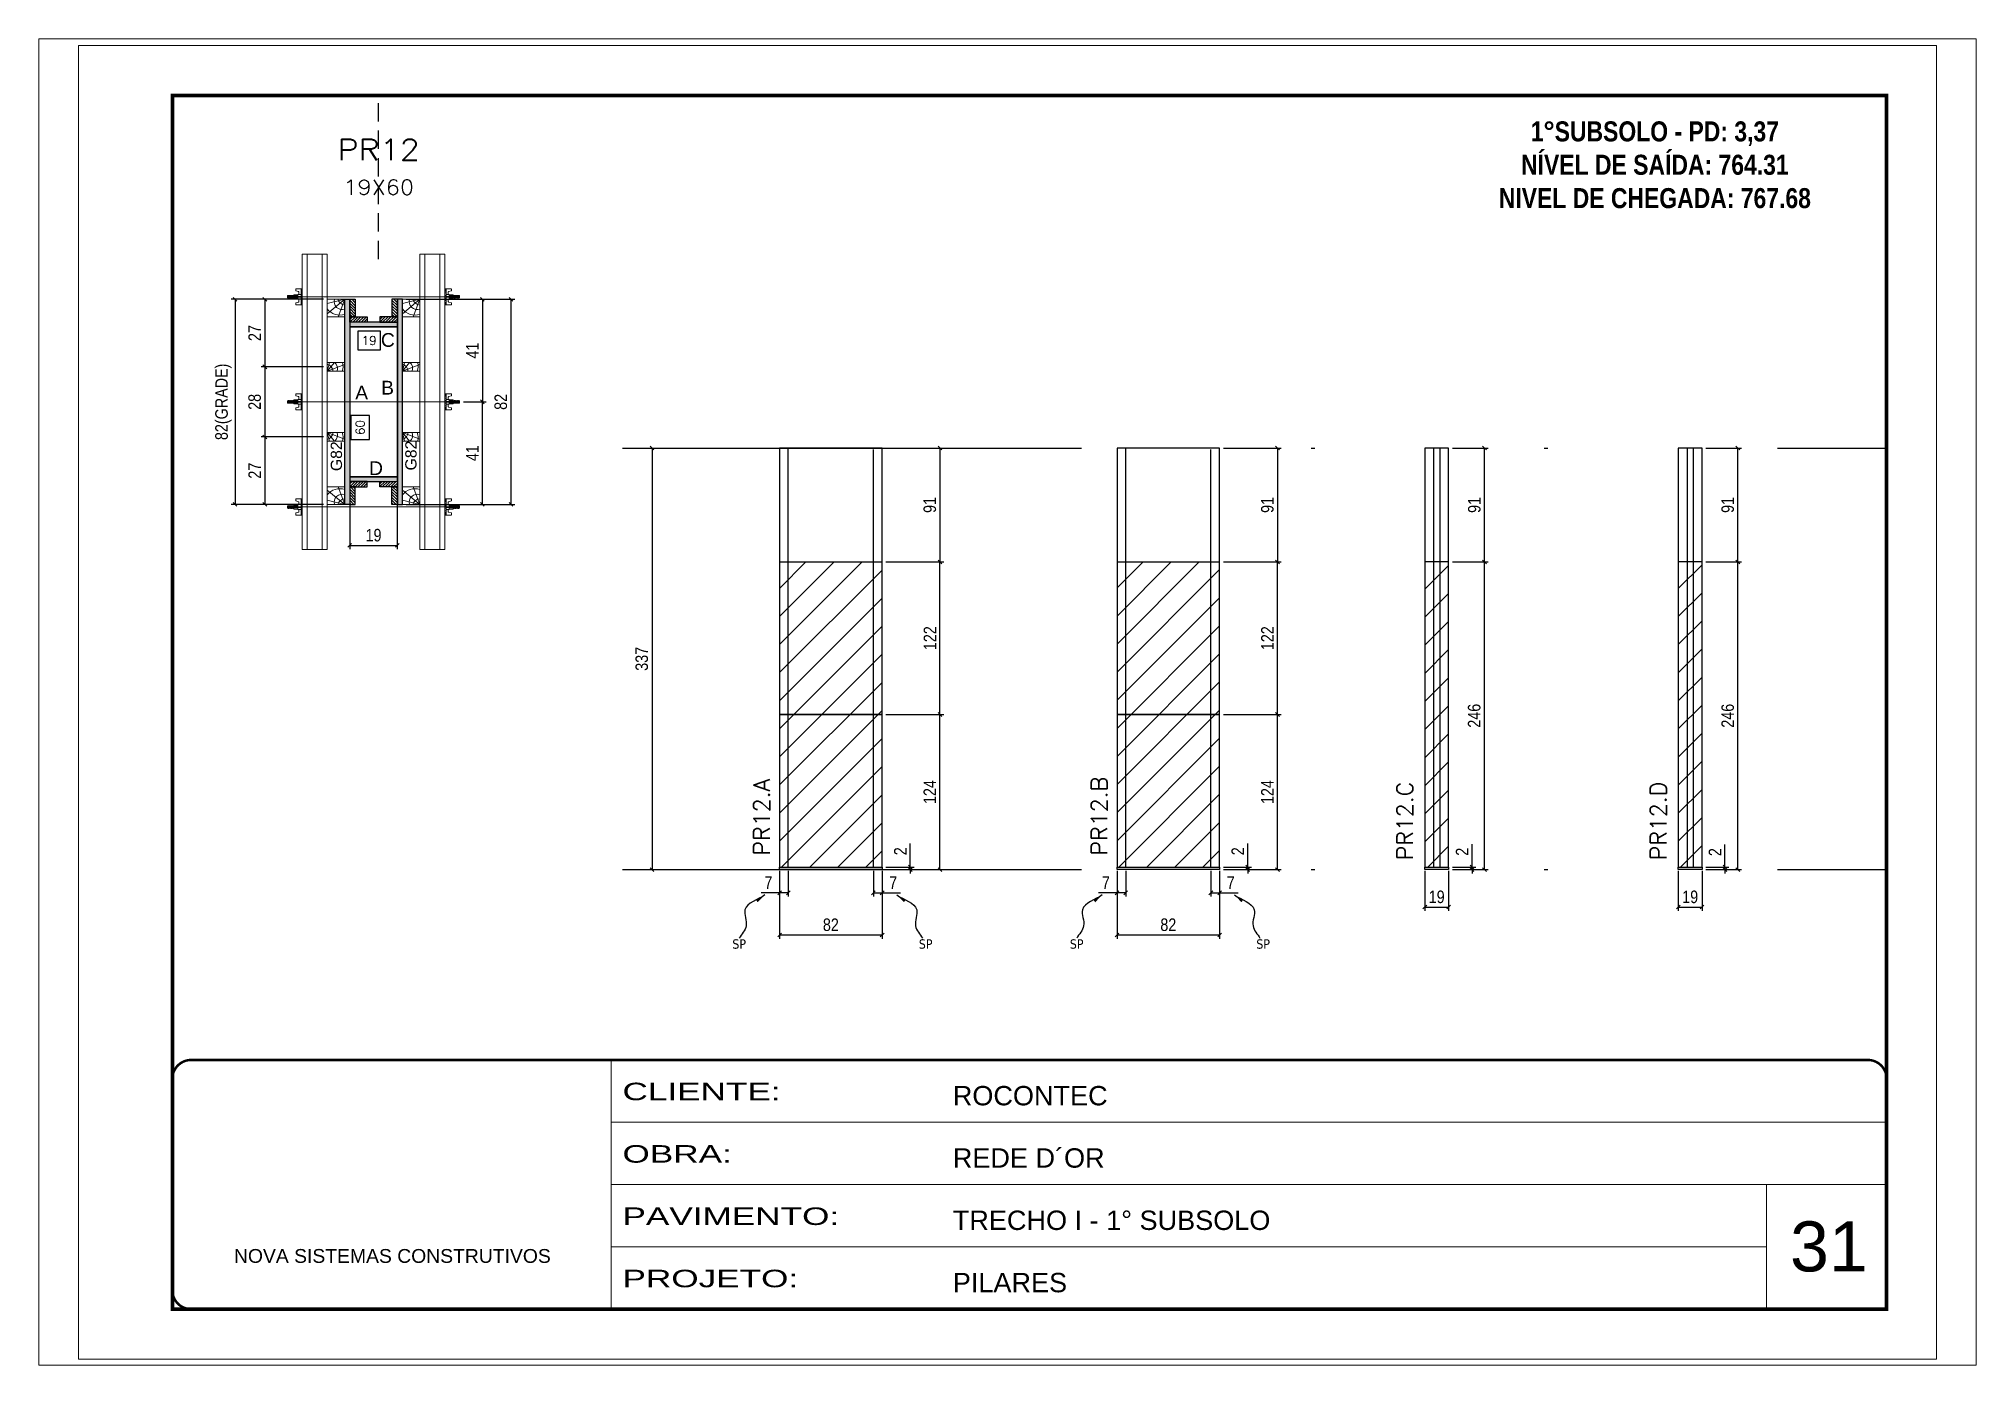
# Paper-space layout '01 (31)' of a CAD drawing. Extents: x -15 to 271, y 0 to 195.
# The model-space entities are those that its viewports show. They can reach past a viewport. Long polylines and large blocks are cut down to what shows.
import ezdxf
from ezdxf.enums import TextEntityAlignment as Align

# ---------------------------------------------------------------- set-up
doc = ezdxf.new("R2010")
doc.units = 0
for name, pattern in [('CONTINUO', [0]), ('DASHED', [0.75, 0.5, -0.25]), ('DIVIDE2', [0.625, 0.25, -0.125, 0, -0.125, 0, -0.125]), ('HIDDEN', [0.375, 0.25, -0.125])]:
    doc.linetypes.add(name, pattern=pattern)
for name, color, linetype, lineweight in [('CARIMBO', 255, 'Continuous', 9), ('Folhas', 255, 'Continuous', 9), ('Hachura', 251, 'Continuous', 9), ('Madeira', 126, 'Continuous', 18), ('Perfil Metálico', 224, 'Continuous', 18), ('SARRAFO DE PRESSAO', 251, 'DASHED', 9), ('Texto Seção', 7, 'Continuous', 15)]:
    doc.layers.add(name, color=color, linetype=linetype, lineweight=lineweight)
for name, color, linetype in [('CHAPA', 1, 'Continuous'), ('COTA', 241, 'Continuous'), ('cotas', 4, 'Continuous'), ('MEIO_PONT', 93, 'Continuous'), ('NOMENCLATURA', 7, 'Continuous'), ('Nível', 160, 'Continuous'), ('Painéis', 200, 'Continuous'), ('Romaneio', 10, 'Continuous'), ('SARR_2.2x7', 40, 'Continuous'), ('SARRAFO', 251, 'Continuous'), ('Sarrafo de Pressão', 42, 'HIDDEN'), ('texto', 7, 'Continuous'), ('Texto de Titulo', 7, 'Continuous'), ('Texto Qtd Sarr', 242, 'Continuous'), ('TEXTO_GERAL', 7, 'Continuous')]:
    doc.layers.add(name, color=color, linetype=linetype)
doc.styles.add('ARIAL', font='arial.ttf')
doc.styles.add('COTA TECNICA', font='techl___.ttf', dxfattribs={"height": 10})
doc.styles.add('COTA TECNICA 2X', font='techl___.ttf', dxfattribs={"height": 10})
doc.styles.add('COTA TECNICA-50', font='techl___.ttf', dxfattribs={"height": 10})
doc.styles.add('REGUA-120', font='ROMANS.shx', dxfattribs={"height": 15})
doc.styles.add('ROMANC', font='techb___.ttf', dxfattribs={"height": 2.5})
doc.styles.add('ROMANS', font='romans.shx')
doc.styles.add('SANSSERIF', font='sas_____.pfb')
doc.styles.get("Standard").update_dxf_attribs({"font": 'arial.ttf'})
doc.styles.add('Tecnologia', font='')
doc.styles.get('Tecnologia').set_extended_font_data('Forgotten Futurist')
doc.dimstyles.new('COTA PAINEL-50', dxfattribs={"dimtxt": 10, "dimasz": 3, "dimexe": 3, "dimexo": 3, "dimgap": 3, "dimtad": 1, "dimdec": 1, "dimzin": 12, "dimdsep": 46, "dimtxsty": 'COTA TECNICA-50', "dimblk1": 'OBLIQUE', "dimblk2": 'OBLIQUE', "dimsah": 1, "dimcen": 0.9, "dimclrd": 4, "dimclre": 4, "dimclrt": 240, "dimadec": 1, "dimazin": 3, "dimtfac": 1, "dimtdec": 1, "dimtmove": 0, "dimatfit": 3, "dimfxl": 1, "dimtolj": 1, "dimtzin": 12, "dimarcsym": 0})
doc.dimstyles.new('PAINEL', dxfattribs={"dimtxt": 10, "dimasz": 3, "dimexe": 3, "dimexo": 3, "dimgap": 3, "dimtad": 1, "dimdec": 1, "dimzin": 12, "dimdsep": 46, "dimtxsty": 'COTA TECNICA', "dimblk1": 'OBLIQUE', "dimblk2": 'OBLIQUE', "dimsah": 1, "dimcen": 0.9, "dimclrd": 4, "dimclre": 4, "dimclrt": 240, "dimadec": 1, "dimazin": 3, "dimtfac": 1, "dimtdec": 1, "dimtmove": 0, "dimatfit": 3, "dimfxl": 1, "dimtolj": 1, "dimtzin": 12, "dimarcsym": 0})
doc.dimstyles.new('SECAO PILAR', dxfattribs={"dimtxt": 10, "dimasz": 3, "dimexe": 3, "dimexo": 3, "dimgap": 3, "dimtad": 1, "dimdec": 1, "dimlfac": 0.5, "dimzin": 12, "dimdsep": 46, "dimtxsty": 'COTA TECNICA 2X', "dimblk1": 'OBLIQUE', "dimblk2": 'OBLIQUE', "dimsah": 1, "dimcen": 0.9, "dimclrd": 256, "dimclre": 256, "dimclrt": 256, "dimadec": 1, "dimazin": 3, "dimtfac": 1, "dimtdec": 1, "dimtmove": 0, "dimatfit": 3, "dimfxl": 1, "dimtolj": 1, "dimtzin": 12, "dimarcsym": 0})
doc.dimstyles.new('SECÇÃO 2', dxfattribs={"dimtxt": 7, "dimasz": 6, "dimexe": 0.18, "dimexo": 2, "dimgap": -4, "dimtad": 3, "dimdec": 1, "dimlfac": 0.5, "dimzin": 12, "dimdsep": 46, "dimtxsty": 'ROMANS', "dimblk": 'ARCHTICK', "dimcen": 0.09, "dimse1": 1, "dimse2": 1, "dimsd1": 1, "dimsd2": 1, "dimclrd": 180, "dimclre": 5, "dimclrt": 1, "dimadec": 0, "dimazin": 3, "dimtfac": 1, "dimtdec": 1, "dimtofl": 0, "dimtmove": 0, "dimatfit": 3, "dimldrblk": 'ARCHTICK', "dimfxl": 1, "dimtolj": 1, "dimtzin": 0, "dimarcsym": 0})
doc.dimstyles.get("Standard").update_dxf_attribs({"dimtxt": 0.18, "dimasz": 0.18, "dimexe": 0.18, "dimexo": 0.0625, "dimgap": 0.09, "dimtad": 0, "dimtih": 1, "dimtoh": 1, "dimdec": 4, "dimzin": 0, "dimdsep": 46, "dimtxsty": 'Standard', "dimcen": 0.09, "dimadec": 0, "dimazin": 0, "dimtfac": 1, "dimtdec": 4, "dimtofl": 0, "dimtmove": 0, "dimatfit": 3, "dimfxl": 1, "dimtolj": 1, "dimtzin": 0, "dimarcsym": 0})
pattern_1 = [(135, (-16528.5793, 13622.8389), (-1.12253202, -1.12253202), [])]
pattern_2 = [(135, (-16528.5793, 13407.8389), (-1.12253202, -1.12253202), [])]
pattern_3 = [(45, (-126071.967, -22713.47), (-11.2253202, 11.2253202), [])]

psp = doc.layouts.new('01 (31)')

msp = doc.modelspace()

# ---------------------------------------------------------------- texts
at = {"layer": 'CARIMBO', "style": 'ARIAL'}
msp.add_text('31', height=40, dxfattribs=at).set_placement((7513.89, 3506.85))
at = {"layer": 'NOMENCLATURA', "color": 2, "insert": (7405.86, 4452.77), "char_height": 16, "attachment_point": 2, "style": 'ROMANC'}
msp.add_mtext_dynamic_manual_height_columns('\\P1°SUBSOLO - PD: 3,37\\PNÍVEL DE SAÍDA: 764.31\\PNIVEL DE CHEGADA: 767.68', width=300.2766, gutter_width=1, heights=[0], dxfattribs=at)
at = {"layer": 'texto', "color": 0, "char_height": 7.5, "attachment_point": 5}
for insert in [(6674.02, 3768.5), (6823.05, 3768.5), (6943.76, 3768.5), (7092.79, 3768.5)]:
    msp.add_mtext('{\\fTahoma|b0|i0|c0|p34;\\C4;SP}', dxfattribs=dict(at, insert=insert))
at = {"layer": 'Texto Seção', "char_height": 13, "width": 285.3299, "rotation": 90, "style": 'REGUA-120'}
for s, insert, attachment_point in [('PR12.A', (6685.5, 3839.24), 1), ('PR12.B', (6955.25, 3839.24), 1), ('PR12.C', (7212.55, 3835.4), 7), ('PR12.D', (7415.13, 3835.4), 7)]:
    msp.add_mtext(s, dxfattribs=dict(at, insert=insert, attachment_point=attachment_point))
at = {"layer": 'TEXTO_GERAL', "style": 'ARIAL'}
for s, p in [('C', (6393.24, 4251.39)), ('A', (6372.29, 4209.33)), ('B', (6393, 4213.25)), ('D', (6383.79, 4148.89))]:
    msp.add_text(s, height=11, dxfattribs=at).set_placement(p, align=Align.MIDDLE_CENTER)
at = {"layer": 'TEXTO_GERAL', "color": 0, "linetype": 'Continuous', "style": 'SANSSERIF'}
for p in [(6352.1, 4146.55), (6411.66, 4147.1)]:
    msp.add_text('G82', height=9, rotation=90, dxfattribs=at).set_placement(p, align=Align.MIDDLE_LEFT)

# ---------------------------------------------------------------- blocks, each defined once
blk = doc.blocks.new('9999999999')
at = {"color": 30, "linetype": 'CONTINUO'}
for p, q in [((98564.6, 34230.2), (98564.6, 34429.4)), ((98564.6, 34379.6), (99584, 34379.6)), ((98564.6, 34329.8), (99488, 34329.8)), ((99584, 34329.8), (99488, 34329.8)), ((99488, 34329.8), (99488, 34230.2)), ((98564.6, 34280), (99488, 34280))]:
    blk.add_line(p, q, dxfattribs=at)
at = {"color": 30, "linetype": 'CONTINUO', "const_width": 2}
blk.add_lwpolyline([(99584, 34230.2), (99584, 34414.4, 0.414214), (99569, 34429.4), (98229, 34429.4, 0.414214), (98214, 34414.4), (98214, 34245.2, 0.414214), (98229, 34230.2), (99584, 34230.2)], format="xyb", dxfattribs=at)
at = {"layer": 'Folhas'}
blk.add_lwpolyline([(98139, 34190.2), (99624, 34190.2), (99624, 35240.2), (98139, 35240.2)], close=True, dxfattribs=at)
at = {"layer": 'Folhas', "color": 30, "const_width": 3}
blk.add_lwpolyline([(98214, 34230.2), (99584, 34230.2), (99584, 35200.2), (98214, 35200.2)], close=True, dxfattribs=at)
at = {"color": 7, "linetype": 'Continuous', "ltscale": 5, "style": 'ARIAL'}
for s, height, p in [('ROCONTEC', 15.48, (98837.7, 34393.1)), ('REDE D´OR', 15.48, (98837.7, 34343.3)), ('TRECHO I - 1° SUBSOLO', 15.483, (98837.7, 34293.5)), ('NOVA SISTEMAS CONSTRUTIVOS', 11.059, (98263.2, 34267.2)), ('PILARES', 15.48, (98837.7, 34243.7))]:
    blk.add_text(s, height=height, dxfattribs=at).set_placement(p)
at = {"layer": 'Folhas', "color": 7, "style": 'Tecnologia', "width": 1.5}
for s, p in [('CLIENTE:', (98573.7, 34397.2)), ('OBRA:', (98573.7, 34347.3)), ('PAVIMENTO:', (98573.7, 34297.5)), ('PROJETO:', (98573.7, 34247.7))]:
    blk.add_text(s, height=14, dxfattribs=at).set_placement(p)
blk = doc.blocks.new('_Oblique')
at = {"color": 0, "linetype": 'ByBlock', "lineweight": -2}
blk.add_line((-0.5, -0.5), (0.5, 0.5), dxfattribs=at)
blk = doc.blocks.new('*D1248')
at = {"layer": 'cotas', "color": 4, "linetype": 'ByBlock', "lineweight": -2, "transparency": 16777216}
for p, q in [((6583.7, 4165), (6607.4, 4165)), ((6604.4, 4165), (6604.4, 3828)), ((6583.7, 3828), (6607.4, 3828))]:
    blk.add_line(p, q, dxfattribs=at)
at = {"layer": 'Defpoints', "color": 0, "linetype": 'ByBlock', "transparency": 16777216}
for p in [(6580.7, 4165), (6580.7, 3828), (6604.4, 3828)]:
    blk.add_point(p, dxfattribs=at)
at = {"layer": 'cotas', "color": 4, "linetype": 'ByBlock', "lineweight": -2, "transparency": 16777216, "xscale": 3, "yscale": 3, "zscale": 3}
for p, rotation in [((6604.4, 4165), 90), ((6604.4, 3828), 270)]:
    blk.add_blockref('_Oblique', p, dxfattribs=dict(at, rotation=rotation))
at = {"layer": 'cotas', "color": 240, "linetype": 'ByBlock', "transparency": 16777216, "insert": (6596.2, 3996.5), "char_height": 10, "attachment_point": 5, "rotation": 90, "style": 'COTA TECNICA'}
blk.add_mtext('\\A1;337', dxfattribs=at)
blk = doc.blocks.new('*D1258')
at = {"layer": 'COTA', "color": 180, "lineweight": -2, "transparency": 16777216}
for p, q in [((6378.6, 4190.9), (6363.6, 4190.9)), ((6363.6, 4190.9), (6363.6, 4171.9)), ((6378.6, 4171.9), (6378.6, 4190.9)), ((6363.6, 4171.9), (6378.6, 4171.9))]:
    blk.add_line(p, q, dxfattribs=at)
at = {"layer": 'Defpoints', "color": 0, "transparency": 16777216}
for p in [(6362.8, 4261.9), (6362.8, 4141.9), (6382.6, 4141.9)]:
    blk.add_point(p, dxfattribs=at)
at = {"layer": 'COTA', "color": 1, "transparency": 16777216, "insert": (6371.1, 4181.4), "char_height": 7, "attachment_point": 5, "rotation": 90, "style": 'ROMANS'}
blk.add_mtext('\\A1;60', dxfattribs=at)
blk = doc.blocks.new('_ArchTick')
at = {"color": 0, "linetype": 'ByBlock', "const_width": 0.15}
blk.add_lwpolyline([(-0.5, -0.5), (0.5, 0.5)], dxfattribs=at)
blk = doc.blocks.new('*D1259')
at = {"layer": 'COTA', "lineweight": -2, "transparency": 16777216}
for p, q in [((6407.8, 4283.9), (6494.6, 4283.9)), ((6491.6, 4283.9), (6491.6, 4119.9)), ((6407.8, 4119.9), (6494.6, 4119.9))]:
    blk.add_line(p, q, dxfattribs=at)
at = {"layer": 'Defpoints', "color": 0, "transparency": 16777216}
for p in [(6404.8, 4283.9), (6404.8, 4119.9), (6491.6, 4119.9)]:
    blk.add_point(p, dxfattribs=at)
at = {"layer": 'COTA', "lineweight": -2, "transparency": 16777216, "xscale": 3, "yscale": 3, "zscale": 3}
for p, rotation in [((6491.6, 4283.9), 90), ((6491.6, 4119.9), 270)]:
    blk.add_blockref('_Oblique', p, dxfattribs=dict(at, rotation=rotation))
at = {"layer": 'COTA', "transparency": 16777216, "insert": (6483.5, 4201.9), "char_height": 10, "attachment_point": 5, "rotation": 90, "style": 'COTA TECNICA 2X'}
blk.add_mtext('\\A1;82', dxfattribs=at)
blk = doc.blocks.new('*D1260')
at = {"layer": 'COTA', "lineweight": -2, "transparency": 16777216}
for p, q in [((6441.8, 4283.9), (6471.8, 4283.9)), ((6468.8, 4283.9), (6468.8, 4201.9)), ((6453.6, 4201.9), (6471.8, 4201.9))]:
    blk.add_line(p, q, dxfattribs=at)
at = {"layer": 'Defpoints', "color": 0, "transparency": 16777216}
for p in [(6438.8, 4283.9), (6450.6, 4201.9), (6468.8, 4201.9)]:
    blk.add_point(p, dxfattribs=at)
at = {"layer": 'COTA', "lineweight": -2, "transparency": 16777216, "xscale": 3, "yscale": 3, "zscale": 3}
for p, rotation in [((6468.8, 4283.9), 90), ((6468.8, 4201.9), 270)]:
    blk.add_blockref('_Oblique', p, dxfattribs=dict(at, rotation=rotation))
at = {"layer": 'COTA', "transparency": 16777216, "insert": (6460.8, 4242.9), "char_height": 10, "attachment_point": 5, "rotation": 90, "style": 'COTA TECNICA 2X'}
blk.add_mtext('\\A1;41', dxfattribs=at)
blk = doc.blocks.new('*D1261')
at = {"layer": 'COTA', "lineweight": -2, "transparency": 16777216}
for p, q in [((6453.6, 4201.9), (6471.8, 4201.9)), ((6468.8, 4119.9), (6468.8, 4201.9)), ((6441.8, 4119.9), (6471.8, 4119.9))]:
    blk.add_line(p, q, dxfattribs=at)
at = {"layer": 'Defpoints', "color": 0, "transparency": 16777216}
for p in [(6450.6, 4201.9), (6468.8, 4201.9), (6438.8, 4119.9)]:
    blk.add_point(p, dxfattribs=at)
at = {"layer": 'COTA', "lineweight": -2, "transparency": 16777216, "xscale": 3, "yscale": 3, "zscale": 3}
for p, rotation in [((6468.8, 4201.9), 90), ((6468.8, 4119.9), 270)]:
    blk.add_blockref('_Oblique', p, dxfattribs=dict(at, rotation=rotation))
at = {"layer": 'COTA', "transparency": 16777216, "insert": (6460.8, 4160.9), "char_height": 10, "attachment_point": 5, "rotation": 90, "style": 'COTA TECNICA 2X'}
blk.add_mtext('\\A1;41', dxfattribs=at)
blk = doc.blocks.new('*D1262')
at = {"layer": 'COTA', "color": 180, "lineweight": -2, "transparency": 16777216}
for p, q in [((6387.3, 4258.4), (6369.3, 4258.4)), ((6369.3, 4258.4), (6369.3, 4243.4)), ((6387.3, 4243.4), (6387.3, 4258.4)), ((6369.3, 4243.4), (6387.3, 4243.4))]:
    blk.add_line(p, q, dxfattribs=at)
at = {"layer": 'Defpoints', "color": 0, "transparency": 16777216}
for p in [(6362.8, 4261.9), (6400.8, 4261.9), (6400.8, 4239.4)]:
    blk.add_point(p, dxfattribs=at)
at = {"layer": 'COTA', "color": 1, "transparency": 16777216, "insert": (6378.3, 4250.9), "char_height": 7, "attachment_point": 5, "style": 'ROMANS'}
blk.add_mtext('\\A1;19', dxfattribs=at)
blk = doc.blocks.new('titulo1')
at = {"layer": 'Defpoints', "color": 252, "linetype": 'HIDDEN', "ltscale": 2}
blk.add_line((0, 0), (0, 125), dxfattribs=at)
at = {"layer": 'Defpoints', "style": 'ROMANS', "oblique": 15}
blk.add_attdef('FOLHA', text='', height=10, dxfattribs=at).set_placement((0, 15.6), align=Align.MIDDLE_CENTER)
at = {"layer": 'Texto Qtd Sarr', "color": 3, "style": 'ROMANS', "oblique": 15}
for tag, height, p in [('TITULO', 17, (0, 71.4)), ('SEÇÃO', 12, (0, 41.5))]:
    blk.add_attdef(tag, text='', height=height, dxfattribs=at).set_placement(p, align=Align.MIDDLE_CENTER)
blk = doc.blocks.new('PONTALETE')
at = {"layer": 'Madeira'}
for q in [(2.71, 7), (7, 5.76), (7, 1.74)]:
    blk.add_line((0, 0), q, dxfattribs=at)
blk.add_lwpolyline([(0, 0), (7, 0), (7, 7), (0, 7)], close=True, dxfattribs=at)
for centre, radius, start, end in [((2.04, 0.06), 6.23, 37.28179, 109.09128), ((1.09, 0.9), 3.19, 343.60304, 109.98471), ((-0.21, -0.78), 3.09, 14.63219, 86.0383)]:
    blk.add_arc(centre, radius, start, end, dxfattribs=at)
blk = doc.blocks.new('*D1263')
at = {"layer": 'COTA', "lineweight": -2, "transparency": 16777216}
for p, q in [((6341.8, 4283.9), (6268.1, 4283.9)), ((6271.1, 4283.9), (6271.1, 4119.9)), ((6341.8, 4119.9), (6268.1, 4119.9))]:
    blk.add_line(p, q, dxfattribs=at)
at = {"layer": 'Defpoints', "color": 0, "transparency": 16777216}
for p in [(6344.8, 4283.9), (6271.1, 4119.9), (6344.8, 4119.9)]:
    blk.add_point(p, dxfattribs=at)
at = {"layer": 'COTA', "lineweight": -2, "transparency": 16777216, "xscale": 3, "yscale": 3, "zscale": 3}
for p, rotation in [((6271.1, 4283.9), 90), ((6271.1, 4119.9), 270)]:
    blk.add_blockref('_Oblique', p, dxfattribs=dict(at, rotation=rotation))
at = {"layer": 'COTA', "transparency": 16777216, "insert": (6261.8, 4201.9), "char_height": 10, "attachment_point": 5, "rotation": 90, "style": 'COTA TECNICA 2X'}
blk.add_mtext('\\A1;82(GRADE)', dxfattribs=at)
blk = doc.blocks.new('MEIO PONTALETE')
at = {"layer": 'Madeira'}
for q in [(2.71, 7), (3.5, 2.88), (3.5, 0.87)]:
    blk.add_line((0, 0), q, dxfattribs=at)
blk.add_lwpolyline([(0, 0), (3.5, 0), (3.5, 7), (0, 7)], close=True, dxfattribs=at)
for centre, radius, start, end in [((2.04, 0.06), 6.23, 76.44987, 109.09128), ((1.09, 0.9), 3.19, 40.90626, 109.98471), ((-0.21, -0.78), 3.09, 14.63219, 86.0383)]:
    blk.add_arc(centre, radius, start, end, dxfattribs=at)
blk = doc.blocks.new('*D1264')
at = {"layer": 'COTA', "lineweight": -2, "transparency": 16777216}
for p, q in [((6341.8, 4173.9), (6291.9, 4173.9)), ((6294.9, 4173.9), (6294.9, 4119.9)), ((6341.8, 4119.9), (6291.9, 4119.9))]:
    blk.add_line(p, q, dxfattribs=at)
at = {"layer": 'Defpoints', "color": 0, "transparency": 16777216}
for p in [(6344.8, 4173.9), (6294.9, 4119.9), (6344.8, 4119.9)]:
    blk.add_point(p, dxfattribs=at)
at = {"layer": 'COTA', "lineweight": -2, "transparency": 16777216, "xscale": 3, "yscale": 3, "zscale": 3}
for p, rotation in [((6294.9, 4173.9), 90), ((6294.9, 4119.9), 270)]:
    blk.add_blockref('_Oblique', p, dxfattribs=dict(at, rotation=rotation))
at = {"layer": 'COTA', "transparency": 16777216, "insert": (6286.8, 4146.9), "char_height": 10, "attachment_point": 5, "rotation": 90, "style": 'COTA TECNICA 2X'}
blk.add_mtext('\\A1;27', dxfattribs=at)
blk = doc.blocks.new('C')
at = {"layer": 'Hachura', "color": 0}
for p, q in [((0, 3.22), (0, -3.22)), ((0.45, 3.22), (0, 3.22)), ((0.46, 3.16), (0, 3.16)), ((0.46, 3.05), (0, 3.05)), ((0.46, 2.88), (0, 2.88)), ((0, 2.75), (0, -1.16)), ((0.46, 2.65), (0, 2.65)), ((0.46, 2.23), (0, 2.23)), ((0.46, 1.51), (0, 1.51)), ((0.39, 0.49), (0.17, 0.49)), ((0.45, -3.23), (0.45, 3.22)), ((0.45, 3.22), (2.58, 3.22)), ((1.74, 0.97), (0.45, 0.97)), ((1.45, 0.1), (0.45, 0.1)), ((1.35, 1.94), (1.35, 0.96)), ((2.58, 2.39), (1.47, 2.09)), ((1.74, -0.97), (1.74, 0.97)), ((1.74, 0.97), (1.74, 0.84)), ((1.74, 0.97), (1.74, 0.84)), ((1.74, 0.84), (3.35, 0.84)), ((3.35, 0.45), (1.74, 0.45)), ((2.58, 3.22), (2.58, 2.39)), ((3.32, 0.84), (3.32, -0.84)), ((3.35, 0.84), (3.35, -0.84)), ((3.68, 0.45), (3.35, 0.45)), ((3.84, -0.52), (3.35, 0.45)), ((3.35, 0.06), (3.67, -0.57)), ((3.68, 0.45), (4.16, -0.52)), ((3.72, 0.5), (4.25, -0.57)), ((4.37, -0.55), (3.83, 0.53)), ((4.15, 0.45), (3.93, 0.45)), ((4.42, -0.52), (3.93, 0.45)), ((4.15, 0.45), (4.26, 0.45)), ((4.26, 0.45), (4.74, -0.52)), ((4.3, 0.5), (4.83, -0.57)), ((4.95, -0.55), (4.41, 0.53)), ((4.51, 0.45), (4.84, 0.45)), ((5, -0.52), (4.51, 0.45)), ((4.84, 0.45), (5.32, -0.52)), ((4.88, 0.5), (5.41, -0.57)), ((5.53, -0.55), (4.99, 0.53)), ((5.58, -0.52), (5.09, 0.45)), ((5.42, 0.45), (5.09, 0.45)), ((5.58, -0.52), (5.09, 0.45)), ((5.42, 0.45), (5.74, -0.19)), ((5.46, 0.5), (5.74, -0.07)), ((5.74, 0.19), (5.57, 0.53)), ((5.74, 0.32), (5.68, 0.45)), ((5.68, 0.45), (5.74, 0.45)), ((5.74, 0.45), (5.9, 0.29)), ((5.74, 0.45), (5.74, -0.52)), ((5.9, -0.36), (5.9, 0.29)), ((0.45, 0), (0, 0)), ((0.46, -1.52), (0, -1.52)), ((0.46, -2.23), (0, -2.23)), ((0.46, -2.65), (0, -2.65)), ((0.46, -2.88), (0, -2.88)), ((0.46, -3.05), (0, -3.05)), ((0.46, -3.16), (0, -3.16)), ((0, -3.22), (2.57, -3.22)), ((0.08, -0.48), (0.29, -0.48)), ((0.29, -0.48), (0.4, -0.48)), ((0.45, 0), (0.45, -0.97)), ((0.45, -0.16), (1.45, -0.16)), ((0.45, -0.65), (0.45, -0.32)), ((0.45, -3.23), (0.45, -0.65)), ((0.45, -0.97), (1.74, -0.97)), ((1.35, -1.94), (1.35, -0.97)), ((2.58, -2.39), (1.47, -2.1)), ((3.35, -0.32), (1.74, -0.32)), ((3.35, -0.84), (1.74, -0.84)), ((2.58, -3.23), (2.58, -2.39)), ((3.35, -0.07), (3.58, -0.52)), ((3.35, -0.52), (3.58, -0.52)), ((3.84, -0.52), (4.16, -0.52)), ((4.42, -0.52), (4.74, -0.52)), ((4.63, -0.52), (4.74, -0.52)), ((5, -0.52), (5.32, -0.52)), ((5.58, -0.52), (5.74, -0.52)), ((5.74, -0.52), (5.9, -0.36)), ((5.74, -0.52), (5.74, -0.52))]:
    blk.add_line(p, q, dxfattribs=at)
for centre, radius, start, end in [((1.52, 1.94), 0.161, 104.74356, 180), ((1.44, -0.03), 0.129, 272.69497, 87.30503), ((3.81, 0.39), 0.143, 25.56881, 154.43119), ((4.39, 0.39), 0.143, 25.56881, 154.43119), ((4.97, 0.39), 0.143, 25.56881, 154.43119), ((5.55, 0.39), 0.143, 25.56881, 154.43119), ((0.17, -0.37), 0.174, 221.74404, 317.85924), ((1.52, -1.94), 0.161, 180, 255.25644), ((3.71, -0.4), 0.174, 222.14076, 318.25596), ((4.29, -0.4), 0.174, 222.14076, 318.25596), ((4.87, -0.4), 0.174, 222.14076, 318.25596), ((5.45, -0.4), 0.174, 222.14076, 318.25596), ((5.61, -0.4), 0.174, 317.85924, 318.25596)]:
    blk.add_arc(centre, radius, start, end, dxfattribs=at)
blk = doc.blocks.new('*D1265')
at = {"layer": 'COTA', "lineweight": -2, "transparency": 16777216}
for p, q in [((6341.8, 4283.9), (6291.9, 4283.9)), ((6294.9, 4283.9), (6294.9, 4229.9)), ((6341.8, 4229.9), (6291.9, 4229.9))]:
    blk.add_line(p, q, dxfattribs=at)
at = {"layer": 'Defpoints', "color": 0, "transparency": 16777216}
for p in [(6344.8, 4283.9), (6294.9, 4229.9), (6344.8, 4229.9)]:
    blk.add_point(p, dxfattribs=at)
at = {"layer": 'COTA', "lineweight": -2, "transparency": 16777216, "xscale": 3, "yscale": 3, "zscale": 3}
for p, rotation in [((6294.9, 4283.9), 90), ((6294.9, 4229.9), 270)]:
    blk.add_blockref('_Oblique', p, dxfattribs=dict(at, rotation=rotation))
at = {"layer": 'COTA', "transparency": 16777216, "insert": (6286.8, 4256.9), "char_height": 10, "attachment_point": 5, "rotation": 90, "style": 'COTA TECNICA 2X'}
blk.add_mtext('\\A1;27', dxfattribs=at)
blk = doc.blocks.new('*D1266')
at = {"layer": 'COTA', "lineweight": -2, "transparency": 16777216}
for p, q in [((6341.8, 4229.9), (6291.9, 4229.9)), ((6294.9, 4229.9), (6294.9, 4173.9)), ((6341.8, 4173.9), (6291.9, 4173.9))]:
    blk.add_line(p, q, dxfattribs=at)
at = {"layer": 'Defpoints', "color": 0, "transparency": 16777216}
for p in [(6344.8, 4229.9), (6294.9, 4173.9), (6344.8, 4173.9)]:
    blk.add_point(p, dxfattribs=at)
at = {"layer": 'COTA', "lineweight": -2, "transparency": 16777216, "xscale": 3, "yscale": 3, "zscale": 3}
for p, rotation in [((6294.9, 4229.9), 90), ((6294.9, 4173.9), 270)]:
    blk.add_blockref('_Oblique', p, dxfattribs=dict(at, rotation=rotation))
at = {"layer": 'COTA', "transparency": 16777216, "insert": (6286.8, 4201.9), "char_height": 10, "attachment_point": 5, "rotation": 90, "style": 'COTA TECNICA 2X'}
blk.add_mtext('\\A1;28', dxfattribs=at)
blk = doc.blocks.new('*D1959')
at = {"layer": 'COTA', "lineweight": -2, "transparency": 16777216}
for p, q in [((6362.8, 4135.3), (6362.8, 4084.2)), ((6400.8, 4135.3), (6400.8, 4084.2)), ((6362.8, 4087.2), (6400.8, 4087.2))]:
    blk.add_line(p, q, dxfattribs=at)
at = {"layer": 'Defpoints', "color": 0, "transparency": 16777216}
for p in [(6362.8, 4138.3), (6400.8, 4138.3), (6400.8, 4087.2)]:
    blk.add_point(p, dxfattribs=at)
at = {"layer": 'COTA', "lineweight": -2, "transparency": 16777216, "xscale": 3, "yscale": 3, "zscale": 3, "rotation": 180}
blk.add_blockref('_Oblique', (6362.8, 4087.2), dxfattribs=at)
at = {"layer": 'COTA', "lineweight": -2, "transparency": 16777216, "xscale": 3, "yscale": 3, "zscale": 3}
blk.add_blockref('_Oblique', (6400.8, 4087.2), dxfattribs=at)
at = {"layer": 'COTA', "transparency": 16777216, "insert": (6381.8, 4095.3), "char_height": 10, "attachment_point": 5, "style": 'COTA TECNICA 2X'}
blk.add_mtext('\\A1;19', dxfattribs=at)
blk = doc.blocks.new('*D1478')
at = {"layer": 'COTA', "color": 4, "lineweight": -2, "transparency": 16777216}
for p, q in [((6706.3, 3827), (6706.3, 3772.8)), ((6788.3, 3827), (6788.3, 3772.8)), ((6706.3, 3775.8), (6788.3, 3775.8))]:
    blk.add_line(p, q, dxfattribs=at)
at = {"layer": 'Defpoints', "color": 0, "transparency": 16777216}
for p in [(6706.3, 3830), (6788.3, 3830), (6788.3, 3775.8)]:
    blk.add_point(p, dxfattribs=at)
at = {"layer": 'COTA', "color": 4, "lineweight": -2, "transparency": 16777216, "xscale": 3, "yscale": 3, "zscale": 3, "rotation": 180}
blk.add_blockref('_Oblique', (6706.3, 3775.8), dxfattribs=at)
at = {"layer": 'COTA', "color": 4, "lineweight": -2, "transparency": 16777216, "xscale": 3, "yscale": 3, "zscale": 3}
blk.add_blockref('_Oblique', (6788.3, 3775.8), dxfattribs=at)
at = {"layer": 'COTA', "color": 240, "transparency": 16777216, "insert": (6747.3, 3783.9), "char_height": 10, "attachment_point": 5, "style": 'COTA TECNICA'}
blk.add_mtext('\\A1;82', dxfattribs=at)
blk = doc.blocks.new('*D1479')
at = {"layer": 'COTA', "color": 4, "lineweight": -2, "transparency": 16777216}
for p, q in [((6791.3, 3952), (6837.5, 3952)), ((6834.5, 3828), (6834.5, 3952)), ((6791.3, 3828), (6837.5, 3828))]:
    blk.add_line(p, q, dxfattribs=at)
at = {"layer": 'Defpoints', "color": 0, "transparency": 16777216}
for p in [(6788.3, 3952), (6834.5, 3952), (6788.3, 3828)]:
    blk.add_point(p, dxfattribs=at)
at = {"layer": 'COTA', "color": 4, "lineweight": -2, "transparency": 16777216, "xscale": 3, "yscale": 3, "zscale": 3}
for p, rotation in [((6834.5, 3952), 90), ((6834.5, 3828), 270)]:
    blk.add_blockref('_Oblique', p, dxfattribs=dict(at, rotation=rotation))
at = {"layer": 'COTA', "color": 240, "transparency": 16777216, "insert": (6826.4, 3890), "char_height": 10, "attachment_point": 5, "rotation": 90, "style": 'COTA TECNICA-50'}
blk.add_mtext('\\A1;124', dxfattribs=at)
blk = doc.blocks.new('*D1480')
at = {"layer": 'COTA', "color": 4, "lineweight": -2, "transparency": 16777216}
for p, q in [((6810.8, 3830), (6810.8, 3848.8)), ((6791.3, 3830), (6813.8, 3830)), ((6791.3, 3828), (6813.8, 3828)), ((6810.8, 3828), (6810.8, 3830)), ((6810.8, 3828), (6810.8, 3825))]:
    blk.add_line(p, q, dxfattribs=at)
at = {"layer": 'Defpoints', "color": 0, "transparency": 16777216}
for p in [(6788.3, 3830), (6788.3, 3828), (6810.8, 3828)]:
    blk.add_point(p, dxfattribs=at)
at = {"layer": 'COTA', "color": 4, "lineweight": -2, "transparency": 16777216, "xscale": 3, "yscale": 3, "zscale": 3}
for p, rotation in [((6810.8, 3830), 270), ((6810.8, 3828), 90)]:
    blk.add_blockref('_Oblique', p, dxfattribs=dict(at, rotation=rotation))
at = {"layer": 'COTA', "color": 240, "transparency": 16777216, "insert": (6802.8, 3842.7), "char_height": 10, "attachment_point": 5, "rotation": 90, "style": 'COTA TECNICA-50'}
blk.add_mtext('\\A1;2', dxfattribs=at)
blk = doc.blocks.new('*D1481')
at = {"layer": 'COTA', "color": 4, "lineweight": -2, "transparency": 16777216}
for p, q in [((6706.3, 3825), (6706.3, 3806.5)), ((6713.3, 3827), (6713.3, 3806.5)), ((6706.3, 3809.5), (6691.5, 3809.5)), ((6713.3, 3809.5), (6706.3, 3809.5))]:
    blk.add_line(p, q, dxfattribs=at)
at = {"layer": 'Defpoints', "color": 0, "transparency": 16777216}
for p in [(6706.3, 3828), (6713.3, 3830), (6706.3, 3809.5)]:
    blk.add_point(p, dxfattribs=at)
at = {"layer": 'COTA', "color": 4, "lineweight": -2, "transparency": 16777216, "xscale": 3, "yscale": 3, "zscale": 3, "rotation": 180}
blk.add_blockref('_Oblique', (6706.3, 3809.5), dxfattribs=at)
at = {"layer": 'COTA', "color": 4, "lineweight": -2, "transparency": 16777216, "xscale": 3, "yscale": 3, "zscale": 3}
blk.add_blockref('_Oblique', (6713.3, 3809.5), dxfattribs=at)
at = {"layer": 'COTA', "color": 240, "transparency": 16777216, "insert": (6697.4, 3817.6), "char_height": 10, "attachment_point": 5, "style": 'COTA TECNICA-50'}
blk.add_mtext('\\A1;7', dxfattribs=at)
blk = doc.blocks.new('*D1482')
at = {"layer": 'COTA', "color": 4, "lineweight": -2, "transparency": 16777216}
for p, q in [((6781.3, 3827), (6781.3, 3806.5)), ((6788.3, 3825), (6788.3, 3806.5)), ((6781.3, 3809.5), (6788.3, 3809.5)), ((6788.3, 3809.5), (6803, 3809.5))]:
    blk.add_line(p, q, dxfattribs=at)
at = {"layer": 'Defpoints', "color": 0, "transparency": 16777216}
for p in [(6781.3, 3830), (6788.3, 3828), (6788.3, 3809.5)]:
    blk.add_point(p, dxfattribs=at)
at = {"layer": 'COTA', "color": 4, "lineweight": -2, "transparency": 16777216, "xscale": 3, "yscale": 3, "zscale": 3, "rotation": 180}
blk.add_blockref('_Oblique', (6781.3, 3809.5), dxfattribs=at)
at = {"layer": 'COTA', "color": 4, "lineweight": -2, "transparency": 16777216, "xscale": 3, "yscale": 3, "zscale": 3}
blk.add_blockref('_Oblique', (6788.3, 3809.5), dxfattribs=at)
at = {"layer": 'COTA', "color": 240, "transparency": 16777216, "insert": (6797.1, 3817.6), "char_height": 10, "attachment_point": 5, "style": 'COTA TECNICA-50'}
blk.add_mtext('\\A1;7', dxfattribs=at)
blk = doc.blocks.new('*D1483')
at = {"layer": 'Defpoints', "color": 0, "linetype": 'ByBlock', "transparency": 16777216}
for p in [(6788.3, 4074), (6834.5, 4074), (6788.3, 3952)]:
    blk.add_point(p, dxfattribs=at)
at = {"layer": 'Romaneio', "color": 4, "linetype": 'ByBlock', "lineweight": -2, "transparency": 16777216}
for p, q in [((6791.3, 4074), (6837.5, 4074)), ((6834.5, 3952), (6834.5, 4074)), ((6791.3, 3952), (6837.5, 3952))]:
    blk.add_line(p, q, dxfattribs=at)
at = {"layer": 'Romaneio', "color": 4, "linetype": 'ByBlock', "lineweight": -2, "transparency": 16777216, "xscale": 3, "yscale": 3, "zscale": 3}
for p, rotation in [((6834.5, 4074), 90), ((6834.5, 3952), 270)]:
    blk.add_blockref('_Oblique', p, dxfattribs=dict(at, rotation=rotation))
at = {"layer": 'Romaneio', "color": 240, "linetype": 'ByBlock', "transparency": 16777216, "insert": (6826.5, 4013), "char_height": 10, "attachment_point": 5, "rotation": 90, "style": 'COTA TECNICA'}
blk.add_mtext('\\A1;122', dxfattribs=at)
blk = doc.blocks.new('*D1484')
at = {"layer": 'COTA', "color": 4, "lineweight": -2, "transparency": 16777216}
for p, q in [((6976, 3827), (6976, 3772.8)), ((7058, 3827), (7058, 3772.8)), ((6976, 3775.8), (7058, 3775.8))]:
    blk.add_line(p, q, dxfattribs=at)
at = {"layer": 'Defpoints', "color": 0, "transparency": 16777216}
for p in [(6976, 3830), (7058, 3830), (7058, 3775.8)]:
    blk.add_point(p, dxfattribs=at)
at = {"layer": 'COTA', "color": 4, "lineweight": -2, "transparency": 16777216, "xscale": 3, "yscale": 3, "zscale": 3, "rotation": 180}
blk.add_blockref('_Oblique', (6976, 3775.8), dxfattribs=at)
at = {"layer": 'COTA', "color": 4, "lineweight": -2, "transparency": 16777216, "xscale": 3, "yscale": 3, "zscale": 3}
blk.add_blockref('_Oblique', (7058, 3775.8), dxfattribs=at)
at = {"layer": 'COTA', "color": 240, "transparency": 16777216, "insert": (7017, 3783.9), "char_height": 10, "attachment_point": 5, "style": 'COTA TECNICA'}
blk.add_mtext('\\A1;82', dxfattribs=at)
blk = doc.blocks.new('*D1485')
at = {"layer": 'COTA', "color": 4, "lineweight": -2, "transparency": 16777216}
for p, q in [((7061, 3952), (7107.3, 3952)), ((7104.3, 3828), (7104.3, 3952)), ((7061, 3828), (7107.3, 3828))]:
    blk.add_line(p, q, dxfattribs=at)
at = {"layer": 'Defpoints', "color": 0, "transparency": 16777216}
for p in [(7058, 3952), (7104.3, 3952), (7058, 3828)]:
    blk.add_point(p, dxfattribs=at)
at = {"layer": 'COTA', "color": 4, "lineweight": -2, "transparency": 16777216, "xscale": 3, "yscale": 3, "zscale": 3}
for p, rotation in [((7104.3, 3952), 90), ((7104.3, 3828), 270)]:
    blk.add_blockref('_Oblique', p, dxfattribs=dict(at, rotation=rotation))
at = {"layer": 'COTA', "color": 240, "transparency": 16777216, "insert": (7096.2, 3890), "char_height": 10, "attachment_point": 5, "rotation": 90, "style": 'COTA TECNICA-50'}
blk.add_mtext('\\A1;124', dxfattribs=at)
blk = doc.blocks.new('*D1486')
at = {"layer": 'COTA', "color": 4, "lineweight": -2, "transparency": 16777216}
for p, q in [((7080.5, 3830), (7080.5, 3848.8)), ((7061, 3830), (7083.5, 3830)), ((7061, 3828), (7083.5, 3828)), ((7080.5, 3828), (7080.5, 3830)), ((7080.5, 3828), (7080.5, 3825))]:
    blk.add_line(p, q, dxfattribs=at)
at = {"layer": 'Defpoints', "color": 0, "transparency": 16777216}
for p in [(7058, 3830), (7058, 3828), (7080.5, 3828)]:
    blk.add_point(p, dxfattribs=at)
at = {"layer": 'COTA', "color": 4, "lineweight": -2, "transparency": 16777216, "xscale": 3, "yscale": 3, "zscale": 3}
for p, rotation in [((7080.5, 3830), 270), ((7080.5, 3828), 90)]:
    blk.add_blockref('_Oblique', p, dxfattribs=dict(at, rotation=rotation))
at = {"layer": 'COTA', "color": 240, "transparency": 16777216, "insert": (7072.5, 3842.7), "char_height": 10, "attachment_point": 5, "rotation": 90, "style": 'COTA TECNICA-50'}
blk.add_mtext('\\A1;2', dxfattribs=at)
blk = doc.blocks.new('*D1487')
at = {"layer": 'COTA', "color": 4, "lineweight": -2, "transparency": 16777216}
for p, q in [((6976, 3825), (6976, 3806.5)), ((6983, 3827), (6983, 3806.5)), ((6976, 3809.5), (6961.3, 3809.5)), ((6983, 3809.5), (6976, 3809.5))]:
    blk.add_line(p, q, dxfattribs=at)
at = {"layer": 'Defpoints', "color": 0, "transparency": 16777216}
for p in [(6976, 3828), (6983, 3830), (6976, 3809.5)]:
    blk.add_point(p, dxfattribs=at)
at = {"layer": 'COTA', "color": 4, "lineweight": -2, "transparency": 16777216, "xscale": 3, "yscale": 3, "zscale": 3, "rotation": 180}
blk.add_blockref('_Oblique', (6976, 3809.5), dxfattribs=at)
at = {"layer": 'COTA', "color": 4, "lineweight": -2, "transparency": 16777216, "xscale": 3, "yscale": 3, "zscale": 3}
blk.add_blockref('_Oblique', (6983, 3809.5), dxfattribs=at)
at = {"layer": 'COTA', "color": 240, "transparency": 16777216, "insert": (6967.1, 3817.6), "char_height": 10, "attachment_point": 5, "style": 'COTA TECNICA-50'}
blk.add_mtext('\\A1;7', dxfattribs=at)
blk = doc.blocks.new('*D1488')
at = {"layer": 'COTA', "color": 4, "lineweight": -2, "transparency": 16777216}
for p, q in [((7051, 3827), (7051, 3806.5)), ((7058, 3825), (7058, 3806.5)), ((7051, 3809.5), (7058, 3809.5)), ((7058, 3809.5), (7072.7, 3809.5))]:
    blk.add_line(p, q, dxfattribs=at)
at = {"layer": 'Defpoints', "color": 0, "transparency": 16777216}
for p in [(7051, 3830), (7058, 3828), (7058, 3809.5)]:
    blk.add_point(p, dxfattribs=at)
at = {"layer": 'COTA', "color": 4, "lineweight": -2, "transparency": 16777216, "xscale": 3, "yscale": 3, "zscale": 3, "rotation": 180}
blk.add_blockref('_Oblique', (7051, 3809.5), dxfattribs=at)
at = {"layer": 'COTA', "color": 4, "lineweight": -2, "transparency": 16777216, "xscale": 3, "yscale": 3, "zscale": 3}
blk.add_blockref('_Oblique', (7058, 3809.5), dxfattribs=at)
at = {"layer": 'COTA', "color": 240, "transparency": 16777216, "insert": (7066.9, 3817.6), "char_height": 10, "attachment_point": 5, "style": 'COTA TECNICA-50'}
blk.add_mtext('\\A1;7', dxfattribs=at)
blk = doc.blocks.new('*D1530')
at = {"layer": 'Defpoints', "color": 0, "linetype": 'ByBlock', "transparency": 16777216}
for p in [(7058, 4074), (7104.3, 4074), (7058, 3952)]:
    blk.add_point(p, dxfattribs=at)
at = {"layer": 'Romaneio', "color": 4, "linetype": 'ByBlock', "lineweight": -2, "transparency": 16777216}
for p, q in [((7061, 4074), (7107.3, 4074)), ((7104.3, 3952), (7104.3, 4074)), ((7061, 3952), (7107.3, 3952))]:
    blk.add_line(p, q, dxfattribs=at)
at = {"layer": 'Romaneio', "color": 4, "linetype": 'ByBlock', "lineweight": -2, "transparency": 16777216, "xscale": 3, "yscale": 3, "zscale": 3}
for p, rotation in [((7104.3, 4074), 90), ((7104.3, 3952), 270)]:
    blk.add_blockref('_Oblique', p, dxfattribs=dict(at, rotation=rotation))
at = {"layer": 'Romaneio', "color": 240, "linetype": 'ByBlock', "transparency": 16777216, "insert": (7096.2, 4013), "char_height": 10, "attachment_point": 5, "rotation": 90, "style": 'COTA TECNICA'}
blk.add_mtext('\\A1;122', dxfattribs=at)
blk = doc.blocks.new('*D1531')
at = {"layer": 'COTA', "color": 4, "lineweight": -2, "transparency": 16777216}
for p, q in [((7222, 3827), (7222, 3795.1)), ((7241, 3827), (7241, 3795.1)), ((7222, 3798.1), (7241, 3798.1))]:
    blk.add_line(p, q, dxfattribs=at)
at = {"layer": 'Defpoints', "color": 0, "transparency": 16777216}
for p in [(7222, 3830), (7241, 3830), (7241, 3798.1)]:
    blk.add_point(p, dxfattribs=at)
at = {"layer": 'COTA', "color": 4, "lineweight": -2, "transparency": 16777216, "xscale": 3, "yscale": 3, "zscale": 3, "rotation": 180}
blk.add_blockref('_Oblique', (7222, 3798.1), dxfattribs=at)
at = {"layer": 'COTA', "color": 4, "lineweight": -2, "transparency": 16777216, "xscale": 3, "yscale": 3, "zscale": 3}
blk.add_blockref('_Oblique', (7241, 3798.1), dxfattribs=at)
at = {"layer": 'COTA', "color": 240, "transparency": 16777216, "insert": (7231.5, 3806.2), "char_height": 10, "attachment_point": 5, "style": 'COTA TECNICA'}
blk.add_mtext('\\A1;19', dxfattribs=at)
blk = doc.blocks.new('*D1532')
at = {"layer": 'COTA', "color": 4, "lineweight": -2, "transparency": 16777216}
for p, q in [((7244, 4074), (7272.7, 4074)), ((7269.7, 3828), (7269.7, 4074)), ((7244, 3828), (7272.7, 3828))]:
    blk.add_line(p, q, dxfattribs=at)
at = {"layer": 'Defpoints', "color": 0, "transparency": 16777216}
for p in [(7241, 4074), (7269.7, 4074), (7241, 3828)]:
    blk.add_point(p, dxfattribs=at)
at = {"layer": 'COTA', "color": 4, "lineweight": -2, "transparency": 16777216, "xscale": 3, "yscale": 3, "zscale": 3}
for p, rotation in [((7269.7, 4074), 90), ((7269.7, 3828), 270)]:
    blk.add_blockref('_Oblique', p, dxfattribs=dict(at, rotation=rotation))
at = {"layer": 'COTA', "color": 240, "transparency": 16777216, "insert": (7261.5, 3951), "char_height": 10, "attachment_point": 5, "rotation": 90, "style": 'COTA TECNICA'}
blk.add_mtext('\\A1;246', dxfattribs=at)
blk = doc.blocks.new('*D1533')
at = {"layer": 'COTA', "color": 4, "lineweight": -2, "transparency": 16777216}
for p, q in [((7259.8, 3830), (7259.8, 3848.3)), ((7244, 3830), (7262.8, 3830)), ((7244, 3828), (7262.8, 3828)), ((7259.8, 3828), (7259.8, 3830)), ((7259.8, 3828), (7259.8, 3825))]:
    blk.add_line(p, q, dxfattribs=at)
at = {"layer": 'Defpoints', "color": 0, "transparency": 16777216}
for p in [(7241, 3830), (7241, 3828), (7259.8, 3830)]:
    blk.add_point(p, dxfattribs=at)
at = {"layer": 'COTA', "color": 4, "lineweight": -2, "transparency": 16777216, "xscale": 3, "yscale": 3, "zscale": 3}
for p, rotation in [((7259.8, 3830), 270), ((7259.8, 3828), 90)]:
    blk.add_blockref('_Oblique', p, dxfattribs=dict(at, rotation=rotation))
at = {"layer": 'COTA', "color": 240, "transparency": 16777216, "insert": (7251.8, 3842.3), "char_height": 10, "attachment_point": 5, "rotation": 90, "style": 'COTA TECNICA-50'}
blk.add_mtext('\\A1;2', dxfattribs=at)
blk = doc.blocks.new('*D2115')
at = {"layer": 'COTA', "color": 4, "linetype": 'ByBlock', "lineweight": -2, "transparency": 16777216}
for p, q in [((7244, 4165), (7272.7, 4165)), ((7269.7, 4074), (7269.7, 4165)), ((7244, 4074), (7272.7, 4074))]:
    blk.add_line(p, q, dxfattribs=at)
at = {"layer": 'Defpoints', "color": 0, "linetype": 'ByBlock', "transparency": 16777216}
for p in [(7241, 4165), (7269.7, 4165), (7241, 4074)]:
    blk.add_point(p, dxfattribs=at)
at = {"layer": 'COTA', "color": 4, "linetype": 'ByBlock', "lineweight": -2, "transparency": 16777216, "xscale": 3, "yscale": 3, "zscale": 3}
for p, rotation in [((7269.7, 4165), 90), ((7269.7, 4074), 270)]:
    blk.add_blockref('_Oblique', p, dxfattribs=dict(at, rotation=rotation))
at = {"layer": 'COTA', "color": 240, "linetype": 'ByBlock', "transparency": 16777216, "insert": (7261.6, 4119.5), "char_height": 10, "attachment_point": 5, "rotation": 90, "style": 'COTA TECNICA'}
blk.add_mtext('\\A1;91', dxfattribs=at)
blk = doc.blocks.new('*D1534')
at = {"layer": 'COTA', "color": 4, "lineweight": -2, "transparency": 16777216}
for p, q in [((7424.6, 3827), (7424.6, 3795.1)), ((7443.6, 3827), (7443.6, 3795.1)), ((7424.6, 3798.1), (7443.6, 3798.1))]:
    blk.add_line(p, q, dxfattribs=at)
at = {"layer": 'Defpoints', "color": 0, "transparency": 16777216}
for p in [(7424.6, 3830), (7443.6, 3830), (7443.6, 3798.1)]:
    blk.add_point(p, dxfattribs=at)
at = {"layer": 'COTA', "color": 4, "lineweight": -2, "transparency": 16777216, "xscale": 3, "yscale": 3, "zscale": 3, "rotation": 180}
blk.add_blockref('_Oblique', (7424.6, 3798.1), dxfattribs=at)
at = {"layer": 'COTA', "color": 4, "lineweight": -2, "transparency": 16777216, "xscale": 3, "yscale": 3, "zscale": 3}
blk.add_blockref('_Oblique', (7443.6, 3798.1), dxfattribs=at)
at = {"layer": 'COTA', "color": 240, "transparency": 16777216, "insert": (7434.1, 3806.2), "char_height": 10, "attachment_point": 5, "style": 'COTA TECNICA'}
blk.add_mtext('\\A1;19', dxfattribs=at)
blk = doc.blocks.new('*D1535')
at = {"layer": 'COTA', "color": 4, "lineweight": -2, "transparency": 16777216}
for p, q in [((7446.6, 4074), (7475.2, 4074)), ((7472.2, 3828), (7472.2, 4074)), ((7446.6, 3828), (7475.2, 3828))]:
    blk.add_line(p, q, dxfattribs=at)
at = {"layer": 'Defpoints', "color": 0, "transparency": 16777216}
for p in [(7443.6, 4074), (7472.2, 4074), (7443.6, 3828)]:
    blk.add_point(p, dxfattribs=at)
at = {"layer": 'COTA', "color": 4, "lineweight": -2, "transparency": 16777216, "xscale": 3, "yscale": 3, "zscale": 3}
for p, rotation in [((7472.2, 4074), 90), ((7472.2, 3828), 270)]:
    blk.add_blockref('_Oblique', p, dxfattribs=dict(at, rotation=rotation))
at = {"layer": 'COTA', "color": 240, "transparency": 16777216, "insert": (7464.1, 3951), "char_height": 10, "attachment_point": 5, "rotation": 90, "style": 'COTA TECNICA'}
blk.add_mtext('\\A1;246', dxfattribs=at)
blk = doc.blocks.new('*D1536')
at = {"layer": 'COTA', "color": 4, "lineweight": -2, "transparency": 16777216}
for p, q in [((7461.9, 3830), (7461.9, 3848.1)), ((7446.6, 3830), (7464.9, 3830)), ((7446.6, 3828), (7464.9, 3828)), ((7461.9, 3828), (7461.9, 3830)), ((7461.9, 3828), (7461.9, 3825))]:
    blk.add_line(p, q, dxfattribs=at)
at = {"layer": 'Defpoints', "color": 0, "transparency": 16777216}
for p in [(7443.6, 3830), (7443.6, 3828), (7461.9, 3830)]:
    blk.add_point(p, dxfattribs=at)
at = {"layer": 'COTA', "color": 4, "lineweight": -2, "transparency": 16777216, "xscale": 3, "yscale": 3, "zscale": 3}
for p, rotation in [((7461.9, 3830), 270), ((7461.9, 3828), 90)]:
    blk.add_blockref('_Oblique', p, dxfattribs=dict(at, rotation=rotation))
at = {"layer": 'COTA', "color": 240, "transparency": 16777216, "insert": (7453.9, 3842), "char_height": 10, "attachment_point": 5, "rotation": 90, "style": 'COTA TECNICA-50'}
blk.add_mtext('\\A1;2', dxfattribs=at)
blk = doc.blocks.new('*D2116')
at = {"layer": 'COTA', "color": 4, "linetype": 'ByBlock', "lineweight": -2, "transparency": 16777216}
for p, q in [((7446.6, 4165), (7475.2, 4165)), ((7472.2, 4074), (7472.2, 4165)), ((7446.6, 4074), (7475.2, 4074))]:
    blk.add_line(p, q, dxfattribs=at)
at = {"layer": 'Defpoints', "color": 0, "linetype": 'ByBlock', "transparency": 16777216}
for p in [(7443.6, 4165), (7472.2, 4165), (7443.6, 4074)]:
    blk.add_point(p, dxfattribs=at)
at = {"layer": 'COTA', "color": 4, "linetype": 'ByBlock', "lineweight": -2, "transparency": 16777216, "xscale": 3, "yscale": 3, "zscale": 3}
for p, rotation in [((7472.2, 4165), 90), ((7472.2, 4074), 270)]:
    blk.add_blockref('_Oblique', p, dxfattribs=dict(at, rotation=rotation))
at = {"layer": 'COTA', "color": 240, "linetype": 'ByBlock', "transparency": 16777216, "insert": (7464.1, 4119.5), "char_height": 10, "attachment_point": 5, "rotation": 90, "style": 'COTA TECNICA'}
blk.add_mtext('\\A1;91', dxfattribs=at)
blk = doc.blocks.new('*D2161')
at = {"layer": 'Defpoints', "color": 0, "linetype": 'ByBlock', "transparency": 16777216}
for p in [(6788.3, 4165), (6788.3, 4074), (6834.5, 4074)]:
    blk.add_point(p, dxfattribs=at)
at = {"layer": 'Romaneio', "color": 4, "linetype": 'ByBlock', "lineweight": -2, "transparency": 16777216}
for p, q in [((6791.3, 4165), (6837.5, 4165)), ((6834.5, 4165), (6834.5, 4074)), ((6791.3, 4074), (6837.5, 4074))]:
    blk.add_line(p, q, dxfattribs=at)
at = {"layer": 'Romaneio', "color": 4, "linetype": 'ByBlock', "lineweight": -2, "transparency": 16777216, "xscale": 3, "yscale": 3, "zscale": 3}
for p, rotation in [((6834.5, 4165), 90), ((6834.5, 4074), 270)]:
    blk.add_blockref('_Oblique', p, dxfattribs=dict(at, rotation=rotation))
at = {"layer": 'Romaneio', "color": 240, "linetype": 'ByBlock', "transparency": 16777216, "insert": (6826.4, 4119.5), "char_height": 10, "attachment_point": 5, "rotation": 90, "style": 'COTA TECNICA'}
blk.add_mtext('\\A1;91', dxfattribs=at)
blk = doc.blocks.new('*D2162')
at = {"layer": 'Defpoints', "color": 0, "linetype": 'ByBlock', "transparency": 16777216}
for p in [(7058, 4165), (7058, 4074), (7104.3, 4074)]:
    blk.add_point(p, dxfattribs=at)
at = {"layer": 'Romaneio', "color": 4, "linetype": 'ByBlock', "lineweight": -2, "transparency": 16777216}
for p, q in [((7061, 4165), (7107.3, 4165)), ((7104.3, 4165), (7104.3, 4074)), ((7061, 4074), (7107.3, 4074))]:
    blk.add_line(p, q, dxfattribs=at)
at = {"layer": 'Romaneio', "color": 4, "linetype": 'ByBlock', "lineweight": -2, "transparency": 16777216, "xscale": 3, "yscale": 3, "zscale": 3}
for p, rotation in [((7104.3, 4165), 90), ((7104.3, 4074), 270)]:
    blk.add_blockref('_Oblique', p, dxfattribs=dict(at, rotation=rotation))
at = {"layer": 'Romaneio', "color": 240, "linetype": 'ByBlock', "transparency": 16777216, "insert": (7096.2, 4119.5), "char_height": 10, "attachment_point": 5, "rotation": 90, "style": 'COTA TECNICA'}
blk.add_mtext('\\A1;91', dxfattribs=at)

# ---------------------------------------------------------------- dimensions: what is measured, and where the dimension line sits
at = {"layer": 'COTA'}
dim = msp.add_linear_dim(base=(6271.05, 4119.89), p1=(6344.83, 4283.89), p2=(6344.83, 4119.89), angle=270, text='<>(GRADE)', dimstyle='SECAO PILAR', dxfattribs=at)
dim.commit()
dim.dimension.update_dxf_attribs({"geometry": '*D1263', "text_midpoint": (6261.83, 4201.89)})
for base, p1, p2, angle, dimstyle, picture, middle in [((6294.89, 4229.89), (6344.83, 4283.89), (6344.83, 4229.89), 270, 'SECAO PILAR', '*D1265', (6286.82, 4256.89)), ((6491.6, 4119.89), (6404.83, 4283.89), (6404.83, 4119.89), 270, 'SECAO PILAR', '*D1259', (6483.51, 4201.89)), ((6468.83, 4201.89), (6438.83, 4283.89), (6450.63, 4201.89), 270, 'SECAO PILAR', '*D1260', (6460.76, 4242.89)), ((6294.89, 4173.89), (6344.83, 4229.89), (6344.83, 4173.89), 270, 'SECAO PILAR', '*D1266', (6286.8, 4201.89)), ((6468.83, 4201.89), (6438.83, 4119.89), (6450.63, 4201.89), 90, 'SECAO PILAR', '*D1261', (6460.76, 4160.89)), ((6294.89, 4119.89), (6344.83, 4173.89), (6344.83, 4119.89), 270, 'SECAO PILAR', '*D1264', (6286.82, 4146.89)), ((6834.51, 3951.99), (6788.27, 3827.99), (6788.27, 3951.99), 90, 'COTA PAINEL-50', '*D1479', (6826.44, 3889.99)), ((7104.25, 3951.99), (7058.01, 3827.99), (7058.01, 3951.99), 90, 'COTA PAINEL-50', '*D1485', (7096.18, 3889.99)), ((6706.27, 3809.48), (6713.27, 3829.99), (6706.27, 3827.99), 180, 'COTA PAINEL-50', '*D1481', (6697.4, 3817.55)), ((6976.01, 3809.48), (6983.01, 3829.99), (6976.01, 3827.99), 180, 'COTA PAINEL-50', '*D1487', (6967.15, 3817.55))]:
    dim = msp.add_linear_dim(base=base, p1=p1, p2=p2, angle=angle, dimstyle=dimstyle, dxfattribs=at)
    dim.commit()
    dim.dimension.update_dxf_attribs({"geometry": picture, "text_midpoint": middle})
for base, p1, p2, angle, dimstyle, picture, middle in [((6382.6, 4141.89), (6362.83, 4261.89), (6362.83, 4141.89), 270, 'SECÇÃO 2', '*D1258', (6382.6, 4181.39)), ((6810.8, 3827.99), (6788.27, 3829.99), (6788.27, 3827.99), 90, 'COTA PAINEL-50', '*D1480', (6810.8, 3842.74)), ((7080.54, 3827.99), (7058.01, 3829.99), (7058.01, 3827.99), 90, 'COTA PAINEL-50', '*D1486', (7080.54, 3842.74)), ((7259.79, 3829.99), (7241, 3827.99), (7241, 3829.99), 90, 'COTA PAINEL-50', '*D1533', (7259.79, 3842.28)), ((7461.93, 3829.99), (7443.58, 3827.99), (7443.58, 3829.99), 90, 'COTA PAINEL-50', '*D1536', (7461.93, 3842.05))]:
    dim = msp.add_linear_dim(base=base, p1=p1, p2=p2, angle=angle, dimstyle=dimstyle, dxfattribs=at)
    dim.commit()
    dim.dimension.update_dxf_attribs({"geometry": picture, "text_midpoint": middle, "dimtype": 160})
dim = msp.add_linear_dim(base=(6400.83, 4239.43), p1=(6362.83, 4261.89), p2=(6400.83, 4261.89), dimstyle='SECÇÃO 2', dxfattribs=at)
dim.commit()
dim.dimension.update_dxf_attribs({"geometry": '*D1262', "text_midpoint": (6378.27, 4239.43), "dimtype": 160})
at = {"layer": 'COTA', "linetype": 'ByBlock'}
for base, p1, p2, picture, middle in [((7269.65, 4164.99), (7241, 4073.99), (7241, 4164.99), '*D2115', (7261.56, 4119.49)), ((7472.23, 4164.99), (7443.58, 4073.99), (7443.58, 4164.99), '*D2116', (7464.14, 4119.49))]:
    dim = msp.add_linear_dim(base=base, p1=p1, p2=p2, angle=90, dimstyle='PAINEL', dxfattribs=at)
    dim.commit()
    dim.dimension.update_dxf_attribs({"geometry": picture, "text_midpoint": middle})
at = {"layer": 'COTA'}
for base, p1, p2, dimstyle, picture, middle in [((6400.83, 4087.25), (6362.83, 4138.29), (6400.83, 4138.29), 'SECAO PILAR', '*D1959', (6381.83, 4095.34)), ((6788.27, 3809.48), (6781.27, 3829.99), (6788.27, 3827.99), 'COTA PAINEL-50', '*D1482', (6797.14, 3817.55)), ((7058.01, 3809.48), (7051.01, 3829.99), (7058.01, 3827.99), 'COTA PAINEL-50', '*D1488', (7066.88, 3817.55))]:
    dim = msp.add_linear_dim(base=base, p1=p1, p2=p2, dimstyle=dimstyle, dxfattribs=at)
    dim.commit()
    dim.dimension.update_dxf_attribs({"geometry": picture, "text_midpoint": middle})
for base, p1, p2, picture, middle in [((7269.65, 4073.99), (7241, 3827.99), (7241, 4073.99), '*D1532', (7261.55, 3950.99)), ((7472.23, 4073.99), (7443.58, 3827.99), (7443.58, 4073.99), '*D1535', (7464.12, 3950.99))]:
    dim = msp.add_linear_dim(base=base, p1=p1, p2=p2, angle=90, dimstyle='PAINEL', override={"dimarcsym": 2}, dxfattribs=at)
    dim.commit()
    dim.dimension.update_dxf_attribs({"geometry": picture, "text_midpoint": middle})
for base, p1, p2, picture, middle in [((6788.27, 3775.82), (6706.27, 3829.99), (6788.27, 3829.99), '*D1478', (6747.27, 3783.91)), ((7058.01, 3775.82), (6976.01, 3829.99), (7058.01, 3829.99), '*D1484', (7017.01, 3783.91)), ((7241, 3798.1), (7222, 3829.99), (7241, 3829.99), '*D1531', (7231.5, 3806.19)), ((7443.58, 3798.1), (7424.58, 3829.99), (7443.58, 3829.99), '*D1534', (7434.08, 3806.19))]:
    dim = msp.add_linear_dim(base=base, p1=p1, p2=p2, dimstyle='PAINEL', override={"dimarcsym": 2}, dxfattribs=at)
    dim.commit()
    dim.dimension.update_dxf_attribs({"geometry": picture, "text_midpoint": middle})
at = {"layer": 'cotas', "linetype": 'ByBlock'}
dim = msp.add_linear_dim(base=(6604.41, 3827.99), p1=(6580.69, 4164.99), p2=(6580.69, 3827.99), angle=90, dimstyle='PAINEL', dxfattribs=at)
dim.commit()
dim.dimension.update_dxf_attribs({"geometry": '*D1248', "text_midpoint": (6604.41, 3996.49), "dimtype": 160})
at = {"layer": 'Romaneio', "linetype": 'ByBlock'}
for base, p1, p2, picture, middle in [((6834.51, 4073.99), (6788.27, 4164.99), (6788.27, 4073.99), '*D2161', (6826.42, 4119.49)), ((7104.25, 4073.99), (7058.01, 4164.99), (7058.01, 4073.99), '*D2162', (7096.16, 4119.49))]:
    dim = msp.add_linear_dim(base=base, p1=p1, p2=p2, angle=90, dimstyle='PAINEL', dxfattribs=at)
    dim.commit()
    dim.dimension.update_dxf_attribs({"geometry": picture, "text_midpoint": middle})
for p1, p2, picture, middle in [((6788.27, 3951.99), (6788.27, 4073.99), '*D1483', (6826.45, 4012.99)), ((7058.01, 3951.99), (7058.01, 4073.99), '*D1530', (7096.19, 4012.99))]:
    dim = msp.add_aligned_dim(p1=p1, p2=p2, distance=-46.24, dimstyle='PAINEL', dxfattribs=at)
    dim.commit()
    dim.dimension.update_dxf_attribs({"geometry": picture, "text_midpoint": middle})

# ---------------------------------------------------------------- hatches: boundary and pattern name
at = {"layer": 'Hachura'}
h = msp.add_hatch(color=256, dxfattribs=at)
h.dxf.hatch_style = 1
h.paths.add_polyline_path([(6362.83, 4119.89), (6358.83, 4119.89), (6358.83, 4283.89), (6362.83, 4283.89)])
h = msp.add_hatch(color=256, dxfattribs=at)
h.dxf.hatch_style = 1
h.paths.add_polyline_path([(6362.83, 4119.89), (6358.83, 4119.89), (6358.83, 4283.89), (6362.83, 4283.89)])
h = msp.add_hatch(dxfattribs=at)
h.set_pattern_fill('ANSI31', color=256, scale=0.5, angle=90, style=0)
h.set_pattern_definition(pattern_2)
h.paths.add_polyline_path([(6362.83, 4269.89), (6367.23, 4269.89), (6367.23, 4283.89), (6362.83, 4283.89)])
h = msp.add_hatch(dxfattribs=at)
h.set_pattern_fill('ANSI31', color=256, scale=0.5, angle=90, style=0)
h.set_pattern_definition(pattern_2)
h.paths.add_polyline_path([(6400.83, 4269.89), (6396.43, 4269.89), (6396.43, 4283.89), (6400.83, 4283.89)])
h = msp.add_hatch(color=256, dxfattribs=at)
h.dxf.hatch_style = 1
h.paths.add_polyline_path([(6400.83, 4119.89), (6404.83, 4119.89), (6404.83, 4283.89), (6400.83, 4283.89)])
h = msp.add_hatch(color=256, dxfattribs=at)
h.dxf.hatch_style = 1
h.paths.add_polyline_path([(6400.83, 4119.89), (6404.83, 4119.89), (6404.83, 4283.89), (6400.83, 4283.89)])
h = msp.add_hatch(dxfattribs=at)
h.set_pattern_fill('ANSI31', color=256, scale=0.5, style=0)
h.set_pattern_definition([(45, (15536.7807, 27194.8952), (-1.12253202, 1.12253202), [])])
h.paths.add_polyline_path([(6376.83, 4265.49), (6376.83, 4269.89), (6362.83, 4269.89), (6362.83, 4265.49)])
h = msp.add_hatch(color=256, dxfattribs=at)
h.dxf.hatch_style = 1
h.paths.add_polyline_path([(6362.83, 4265.49), (6362.83, 4261.89), (6400.83, 4261.89), (6400.83, 4265.49)])
h = msp.add_hatch(color=256, dxfattribs=at)
h.dxf.hatch_style = 1
h.paths.add_polyline_path([(6362.83, 4265.49), (6362.83, 4261.89), (6400.83, 4261.89), (6400.83, 4265.49)])
h = msp.add_hatch(dxfattribs=at)
h.set_pattern_fill('ANSI31', color=256, scale=0.5, style=0)
h.set_pattern_definition([(45, (15524.7807, 27194.8952), (-1.12253202, 1.12253202), [])])
h.paths.add_polyline_path([(6386.83, 4265.49), (6386.83, 4269.89), (6400.83, 4269.89), (6400.83, 4265.49)])
h = msp.add_hatch(color=256, dxfattribs=at)
h.dxf.hatch_style = 1
h.paths.add_polyline_path([(6362.83, 4141.89), (6362.83, 4138.29), (6400.83, 4138.29), (6400.83, 4141.89)])
h = msp.add_hatch(color=256, dxfattribs=at)
h.dxf.hatch_style = 1
h.paths.add_polyline_path([(6362.83, 4141.89), (6362.83, 4138.29), (6400.83, 4138.29), (6400.83, 4141.89)])
h = msp.add_hatch(dxfattribs=at)
h.set_pattern_fill('ANSI31', color=256, scale=0.5, style=0)
h.set_pattern_definition([(45, (15536.7807, 27240.8952), (-1.12253202, 1.12253202), [])])
h.paths.add_polyline_path([(6376.83, 4138.29), (6376.83, 4133.89), (6362.83, 4133.89), (6362.83, 4138.29)])
h = msp.add_hatch(dxfattribs=at)
h.set_pattern_fill('ANSI31', color=256, scale=0.5, style=0)
h.set_pattern_definition([(45, (15524.7807, 27240.8952), (-1.12253202, 1.12253202), [])])
h.paths.add_polyline_path([(6386.83, 4138.29), (6386.83, 4133.89), (6400.83, 4133.89), (6400.83, 4138.29)])
h = msp.add_hatch(dxfattribs=at)
h.set_pattern_fill('ANSI31', color=256, scale=0.5, angle=90, style=0)
h.set_pattern_definition(pattern_1)
h.paths.add_polyline_path([(6362.83, 4133.89), (6367.23, 4133.89), (6367.23, 4119.89), (6362.83, 4119.89)])
h = msp.add_hatch(dxfattribs=at)
h.set_pattern_fill('ANSI31', color=256, scale=0.5, angle=90, style=0)
h.set_pattern_definition(pattern_1)
h.paths.add_polyline_path([(6400.83, 4133.89), (6396.43, 4133.89), (6396.43, 4119.89), (6400.83, 4119.89)])
at = {"layer": 'Hachura', "linetype": 'ByBlock'}
h = msp.add_hatch(dxfattribs=at)
h.set_pattern_fill('ANSI31', color=256, scale=5)
h.set_pattern_definition(pattern_3)
h.paths.add_polyline_path([(6788.27, 4073.99), (6706.27, 4073.99), (6706.27, 3951.99), (6788.27, 3951.99)])
h.paths.add_polyline_path([(6788.27, 3951.99), (6706.27, 3951.99), (6706.27, 3829.99), (6788.27, 3829.99)])
h = msp.add_hatch(dxfattribs=at)
h.set_pattern_fill('ANSI31', color=256, scale=5)
h.set_pattern_definition(pattern_3)
h.paths.add_polyline_path([(7058.01, 4073.99), (6976.01, 4073.99), (6976.01, 3951.99), (7058.01, 3951.99)])
h.paths.add_polyline_path([(7058.01, 3951.99), (6976.01, 3951.99), (6976.01, 3829.99), (7058.01, 3829.99)])
h = msp.add_hatch(dxfattribs=at)
h.set_pattern_fill('ANSI31', color=256, scale=5)
h.set_pattern_definition(pattern_3)
h.paths.add_polyline_path([(7241, 4073.99), (7222, 4073.99), (7222, 3829.99), (7241, 3829.99)])
h.paths.add_polyline_path([(7443.58, 4073.99), (7424.58, 4073.99), (7424.58, 3829.99), (7443.58, 3829.99)])

# ---------------------------------------------------------------- linework, layer by layer
at = {"layer": 'CHAPA'}
for points in [[(6362.83, 4119.89), (6358.83, 4119.89), (6358.83, 4283.89), (6362.83, 4283.89)], [(6362.83, 4119.89), (6358.83, 4119.89), (6358.83, 4283.89), (6362.83, 4283.89)], [(6400.83, 4119.89), (6404.83, 4119.89), (6404.83, 4283.89), (6400.83, 4283.89)], [(6400.83, 4119.89), (6404.83, 4119.89), (6404.83, 4283.89), (6400.83, 4283.89)], [(6362.83, 4265.49), (6362.83, 4261.89), (6400.83, 4261.89), (6400.83, 4265.49)], [(6362.83, 4265.49), (6362.83, 4261.89), (6400.83, 4261.89), (6400.83, 4265.49)], [(6362.83, 4141.89), (6362.83, 4138.29), (6400.83, 4138.29), (6400.83, 4141.89)], [(6362.83, 4141.89), (6362.83, 4138.29), (6400.83, 4138.29), (6400.83, 4141.89)]]:
    msp.add_lwpolyline(points, close=True, dxfattribs=at)
at = {"layer": 'Hachura'}
for p, q in [((6314.03, 4285.89), (6445.83, 4285.9)), ((6314.03, 4201.89), (6445.83, 4201.88)), ((6314.03, 4117.89), (6445.83, 4117.88))]:
    msp.add_line(p, q, dxfattribs=at)
at = {"layer": 'Madeira'}
for points in [[(6358.83, 4119.89), (6344.83, 4119.89), (6344.83, 4283.89), (6358.83, 4283.89)], [(6404.83, 4119.89), (6418.83, 4119.89), (6418.83, 4283.89), (6404.83, 4283.89)]]:
    msp.add_lwpolyline(points, close=True, dxfattribs=at)
at = {"layer": 'Nível', "color": 4, "linetype": 'DIVIDE2', "ltscale": 50}
for p, q in [((6580.69, 4164.99), (7591.03, 4164.99)), ((6580.69, 3827.99), (7591.03, 3827.99))]:
    msp.add_line(p, q, dxfattribs=at)
at = {"layer": 'Painéis'}
for p, q in [((6788.27, 4164.99), (6706.27, 4164.99)), ((6706.27, 4164.99), (6706.27, 3951.99)), ((6788.27, 3951.99), (6788.27, 4164.99)), ((7058.01, 4164.99), (6976.01, 4164.99)), ((6976.01, 4164.99), (6976.01, 3951.99)), ((7058.01, 3951.99), (7058.01, 4164.99)), ((6706.27, 4073.99), (6788.27, 4073.99)), ((6976.01, 4073.99), (7058.01, 4073.99)), ((7241, 4073.99), (7222, 4073.99)), ((7443.58, 4073.99), (7424.58, 4073.99)), ((6706.27, 3951.99), (6788.27, 3951.99)), ((6976.01, 3951.99), (7058.01, 3951.99))]:
    msp.add_line(p, q, dxfattribs=at)
for points in [[(6400.83, 4261.89), (6362.83, 4261.89), (6362.83, 4141.89), (6400.83, 4141.89)], [(7222, 3829.99), (7241, 3829.99), (7241, 4164.99), (7222, 4164.99)], [(7424.58, 3829.99), (7443.58, 3829.99), (7443.58, 4164.99), (7424.58, 4164.99)], [(6706.27, 3829.99), (6788.27, 3829.99), (6788.27, 3951.99), (6706.27, 3951.99)], [(6976.01, 3829.99), (7058.01, 3829.99), (7058.01, 3951.99), (6976.01, 3951.99)], [(6706.27, 3829.99), (6788.27, 3829.99), (6788.27, 3827.99), (6706.27, 3827.99)], [(6976.01, 3829.99), (7058.01, 3829.99), (7058.01, 3827.99), (6976.01, 3827.99)], [(7222, 3829.99), (7241, 3829.99), (7241, 3827.99), (7222, 3827.99)], [(7424.58, 3829.99), (7443.58, 3829.99), (7443.58, 3827.99), (7424.58, 3827.99)]]:
    msp.add_lwpolyline(points, close=True, dxfattribs=at)
at = {"layer": 'Perfil Metálico'}
for points in [[(6324.83, 4083.89), (6344.83, 4083.89), (6344.83, 4319.89), (6324.83, 4319.89)], [(6340.83, 4319.89), (6328.83, 4319.89), (6328.83, 4083.89), (6340.83, 4083.89)], [(6438.83, 4083.89), (6418.83, 4083.89), (6418.83, 4319.89), (6438.83, 4319.89)], [(6422.83, 4319.89), (6434.83, 4319.89), (6434.83, 4083.89), (6422.83, 4083.89)]]:
    msp.add_lwpolyline(points, close=True, dxfattribs=at)
at = {"layer": 'SARR_2.2x7'}
for p, q in [((7229, 4164.99), (7229, 4073.99)), ((7234, 4164.99), (7234, 4073.99)), ((7431.58, 4164.99), (7431.58, 4073.99)), ((7436.58, 4164.99), (7436.58, 4073.99)), ((7229, 4073.99), (7229, 3829.99)), ((7234, 4073.99), (7234, 3829.99)), ((7431.58, 4073.99), (7431.58, 3829.99)), ((7436.58, 4073.99), (7436.58, 3829.99))]:
    msp.add_line(p, q, dxfattribs=at)
at = {"layer": 'SARRAFO'}
for points in [[(6367.23, 4283.89), (6367.23, 4269.89), (6362.83, 4269.89), (6362.83, 4283.89)], [(6396.43, 4283.89), (6396.43, 4269.89), (6400.83, 4269.89), (6400.83, 4283.89)], [(6362.83, 4269.89), (6376.83, 4269.89), (6376.83, 4265.49), (6362.83, 4265.49)], [(6400.83, 4269.89), (6386.83, 4269.89), (6386.83, 4265.49), (6400.83, 4265.49)], [(6362.83, 4133.89), (6376.83, 4133.89), (6376.83, 4138.29), (6362.83, 4138.29)], [(6400.83, 4133.89), (6386.83, 4133.89), (6386.83, 4138.29), (6400.83, 4138.29)], [(6367.23, 4119.89), (6367.23, 4133.89), (6362.83, 4133.89), (6362.83, 4119.89)], [(6396.43, 4119.89), (6396.43, 4133.89), (6400.83, 4133.89), (6400.83, 4119.89)]]:
    msp.add_lwpolyline(points, close=True, dxfattribs=at)
at = {"layer": 'Sarrafo de Pressão', "ltscale": 30}
for p, q in [((6713.27, 3951.99), (6713.27, 4164.99)), ((6781.27, 3951.99), (6781.27, 4163.91)), ((6983.01, 3951.99), (6983.01, 4164.99)), ((7051.01, 3951.99), (7051.01, 4163.91)), ((6713.27, 3829.99), (6713.27, 3951.99)), ((6781.27, 3829.99), (6781.27, 3951.99)), ((6983.01, 3829.99), (6983.01, 3951.99)), ((7051.01, 3829.99), (7051.01, 3951.99))]:
    msp.add_line(p, q, dxfattribs=at)

# ---------------------------------------------------------------- block references
at = {"layer": 'Hachura', "linetype": 'Continuous', "yscale": 2, "zscale": 2, "rotation": 180}
for p, xscale in [((6324.83, 4285.89), 2), ((6438.83, 4285.89), -2)]:
    msp.add_blockref('C', p, dxfattribs=dict(at, xscale=xscale))
at = {"layer": 'Hachura', "linetype": 'Continuous', "yscale": 2, "zscale": 2}
for p, xscale in [((6324.83, 4201.89), -2), ((6438.83, 4201.89), 2), ((6324.83, 4117.89), -2), ((6438.83, 4117.89), 2)]:
    msp.add_blockref('C', p, dxfattribs=dict(at, xscale=xscale))
at = {"layer": 'MEIO_PONT'}
for name, p, xscale, yscale, zscale, rotation in [('PONTALETE', (6358.83, 4283.89), 2, 2, 2, 180), ('PONTALETE', (6418.83, 4283.89), 2, 2, 2, 180), ('MEIO PONTALETE', (6344.83, 4226.39), -1.999999997962732, 1.999999997962732, 1.999999997962732, 270), ('MEIO PONTALETE', (6404.83, 4226.39), -1.999999997962732, 1.999999997962732, 1.999999997962732, 270), ('MEIO PONTALETE', (6344.83, 4177.39), 1.999999997962732, 1.999999997962732, 1.999999997962732, 270), ('MEIO PONTALETE', (6404.83, 4177.39), 1.999999997962732, 1.999999997962732, 1.999999997962732, 270)]:
    msp.add_blockref(name, p, dxfattribs=dict(at, xscale=xscale, yscale=yscale, zscale=zscale, rotation=rotation))
at = {"layer": 'MEIO_PONT', "xscale": -2, "yscale": 2, "zscale": 2}
for p in [(6358.83, 4119.89), (6418.83, 4119.89)]:
    msp.add_blockref('PONTALETE', p, dxfattribs=at)
at = {"layer": 'SARRAFO DE PRESSAO', "color": 6, "linetype": 'ByBlock'}
msp.add_blockref('9999999999', (-91992.94, -30753.5), dxfattribs=at)
at = {"layer": 'Texto Seção'}
ref = msp.add_blockref('titulo1', (6385.89, 4315.99), dxfattribs=at)
ref.add_attrib('TITULO', 'PR12', dxfattribs={"layer": 'Texto de Titulo', "color": 7, "height": 17, "style": 'ROMANS', "width": 1.1}).set_placement((6385.89, 4403.49), align=Align.MIDDLE_CENTER)
ref.add_attrib('SEÇÃO', '19X60', dxfattribs={"layer": 'Texto de Titulo', "color": 7, "height": 12, "style": 'ROMANS', "width": 1.1}).set_placement((6385.89, 4373.49), align=Align.MIDDLE_CENTER)

msp.set_redraw_order([(e.dxf.handle, doc.entitydb.next_handle()) for e in msp.query("TEXT MTEXT ATTDEF DIMENSION ARC_DIMENSION")])  # texts and dimensions are drawn at this point

# ---------------------------------------------------------------- leaders
at = {"layer": 'COTA', "path_type": 1}
for points in [[(6694.44, 3807.81), (6678.66, 3795.98), (6679.58, 3782.97), (6674.03, 3773.19)], [(6800.1, 3807.81), (6815.88, 3795.98), (6814.96, 3782.97), (6820.51, 3773.19)], [(6964.18, 3807.81), (6948.4, 3795.98), (6949.32, 3782.97), (6943.77, 3773.19)], [(7069.84, 3807.81), (7085.63, 3795.98), (7084.7, 3782.97), (7090.25, 3773.19)]]:
    msp.add_leader(points, dimstyle='Standard', override={"dimasz": 8}, dxfattribs=at)

# ---------------------------------------------------------------- viewports
at = {"layer": 'Defpoints'}
psp.add_viewport(center=(128.29, 97.5), size=(285.8, 195.6935), view_center_point=(6888.49, 3962.01), view_height=1060.2836, dxfattribs=at)

doc.saveas('drawing.dxf')
